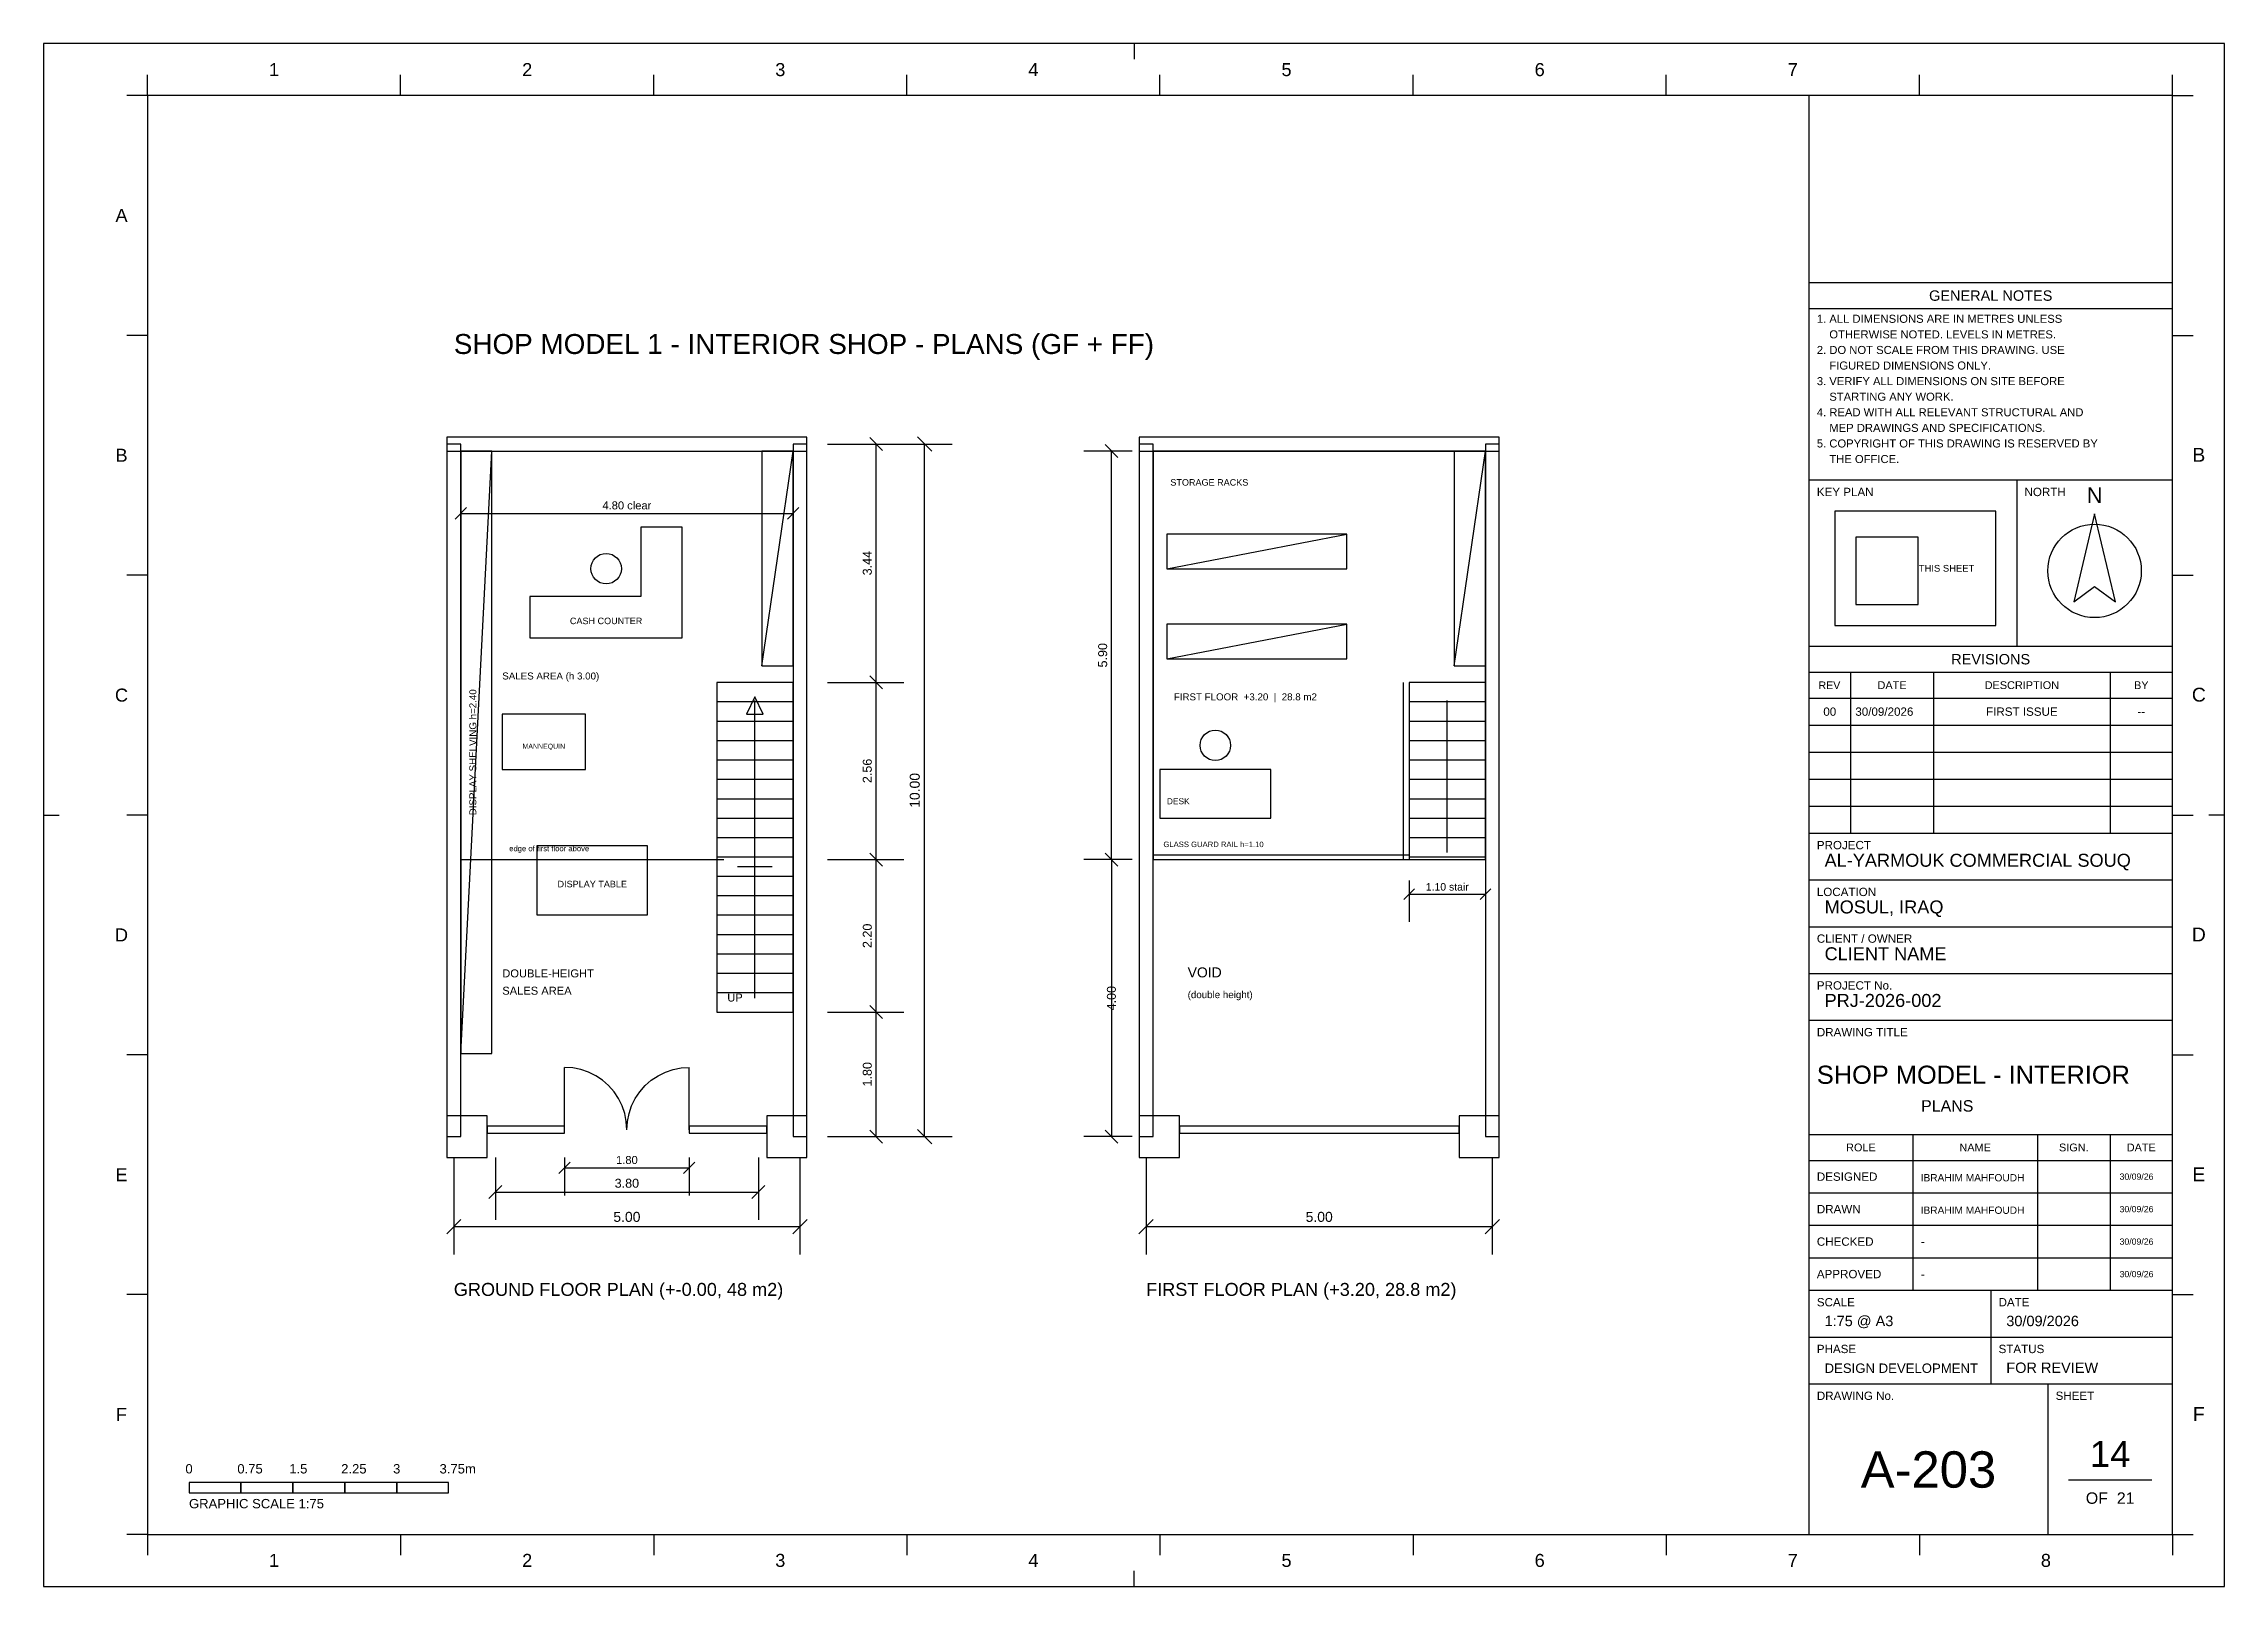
# Model space of a CAD drawing. Header units: metres. Extents: x 0 to 3661, y -5 to 371.
# Drawn here: x 3036 to 3067.5, y 0 to 22.27 of the extents above; entities that cross this region are included whole.
import ezdxf
from ezdxf.enums import TextEntityAlignment as Align

# ---------------------------------------------------------------- set-up
doc = ezdxf.new("R2010")
doc.units = ezdxf.units.M
doc.header["$MEASUREMENT"] = 0
for name, color, linetype in [('A-DOOR', 4, 'Continuous'), ('A-FURN', 32, 'Continuous'), ('A-GLAZ', 4, 'Continuous'), ('A-RAIL', 3, 'Continuous'), ('A-SLAB', 9, 'Continuous'), ('A-STAIR', 8, 'Continuous'), ('A-VOID', 6, 'Continuous'), ('A-WALL', 7, 'Continuous'), ('A3_FRAME', 7, 'Continuous'), ('A3_SHEET', 7, 'Continuous'), ('DIM', 1, 'Continuous'), ('SUB', 5, 'Continuous'), ('TB_FIELDS', 7, 'Continuous'), ('TB_HEADINGS', 7, 'Continuous'), ('TB_LABELS', 7, 'Continuous'), ('TB_LINES_THICK', 7, 'Continuous'), ('TB_LINES_THIN', 7, 'Continuous'), ('TB_SYMBOLS', 7, 'Continuous'), ('TEXT', 7, 'Continuous'), ('TITLE', 1, 'Continuous')]:
    doc.layers.add(name, color=color, linetype=linetype)
doc.styles.get("Standard").update_dxf_attribs({"font": 'arial.ttf'})

msp = doc.modelspace()

# ---------------------------------------------------------------- texts
at = {"layer": 'A-RAIL'}
msp.add_text('GLASS GUARD RAIL h=1.10', height=0.0792, dxfattribs=at).set_placement((3052.175, 10.674))
at = {"layer": 'A-VOID'}
for s, height, p in [('edge of first floor above', 0.0792, (3042.725, 10.614)), ('VOID', 0.144, (3052.525, 8.793)), ('(double height)', 0.1008, (3052.525, 8.493))]:
    msp.add_text(s, height=height, dxfattribs=at).set_placement(p)
at = {"layer": 'DIM'}
for s, height, p in [('4.80 clear', 0.1152, (3044.425, 15.55)), ('1.10 stair', 0.108, (3056.275, 10.046)), ('1.80', 0.1152, (3044.425, 6.099)), ('3.80', 0.1296, (3044.425, 5.756)), ('5.00', 0.144, (3044.425, 5.263)), ('5.00', 0.144, (3054.425, 5.263))]:
    msp.add_text(s, height=height, dxfattribs=at).set_placement(p, align=Align.CENTER)
for s, height, p in [('3.44', 0.1296, (3047.962, 14.774)), ('5.90', 0.1296, (3051.362, 13.444)), ('2.56', 0.1296, (3047.962, 11.774)), ('10.00', 0.144, (3048.655, 11.493)), ('2.20', 0.1296, (3047.962, 9.393)), ('4.00', 0.1296, (3051.488, 8.493)), ('1.80', 0.1296, (3047.962, 7.394))]:
    msp.add_text(s, height=height, rotation=90, dxfattribs=at).set_placement(p, align=Align.CENTER)
at = {"layer": 'SUB'}
for s, height, p in [('SALES AREA (h 3.00)', 0.1008, (3042.625, 13.094)), ('FIRST FLOOR  +3.20  |  28.8 m2', 0.1008, (3052.325, 12.793)), ('DOUBLE-HEIGHT', 0.1152, (3042.625, 8.793)), ('SALES AREA', 0.1152, (3042.625, 8.543))]:
    msp.add_text(s, height=height, dxfattribs=at).set_placement(p)
at = {"layer": 'TB_FIELDS'}
for s, height, p in [('1. ALL DIMENSIONS ARE IN METRES UNLESS', 0.1162, (3061.613, 18.244)), ('    OTHERWISE NOTED. LEVELS IN METRES.', 0.1162, (3061.613, 18.019)), ('2. DO NOT SCALE FROM THIS DRAWING. USE', 0.1162, (3061.613, 17.794)), ('    FIGURED DIMENSIONS ONLY.', 0.1162, (3061.613, 17.569)), ('3. VERIFY ALL DIMENSIONS ON SITE BEFORE', 0.1162, (3061.613, 17.344)), ('4. READ WITH ALL RELEVANT STRUCTURAL AND', 0.1162, (3061.613, 16.894)), ('    STARTING ANY WORK.', 0.1162, (3061.613, 17.119)), ('    MEP DRAWINGS AND SPECIFICATIONS.', 0.1162, (3061.613, 16.669)), ('5. COPYRIGHT OF THIS DRAWING IS RESERVED BY', 0.1162, (3061.613, 16.444)), ('    THE OFFICE.', 0.1162, (3061.613, 16.219)), ('00', 0.12, (3061.707, 12.57)), ('30/09/2026', 0.12, (3062.169, 12.57)), ('FIRST ISSUE', 0.12, (3064.058, 12.57)), ('--', 0.12, (3066.244, 12.57)), ('AL-YARMOUK COMMERCIAL SOUQ', 0.1875, (3061.725, 10.39)), ('MOSUL, IRAQ', 0.1875, (3061.725, 9.716)), ('CLIENT NAME', 0.1875, (3061.725, 9.04)), ('PRJ-2026-002', 0.1875, (3061.725, 8.366)), ('PLANS', 0.165, (3063.119, 6.855)), ('IBRAHIM MAHFOUDH', 0.1049, (3063.113, 5.848)), ('30/09/26', 0.09, (3065.986, 5.871)), ('IBRAHIM MAHFOUDH', 0.1049, (3063.113, 5.379)), ('30/09/26', 0.09, (3065.986, 5.402)), ('-', 0.135, (3063.113, 4.911)), ('30/09/26', 0.09, (3065.986, 4.933)), ('-', 0.135, (3063.113, 4.442)), ('30/09/26', 0.09, (3065.986, 4.464)), ('1:75 @ A3', 0.15, (3061.725, 3.757)), ('30/09/2026', 0.15, (3064.35, 3.757)), ('DESIGN DEVELOPMENT', 0.136, (3061.725, 3.082)), ('FOR REVIEW', 0.15, (3064.35, 3.082)), ('OF  21', 0.165, (3065.498, 1.192))]:
    msp.add_text(s, height=height, dxfattribs=at).set_placement(p)
at = {"layer": 'TB_HEADINGS'}
for s, height, p in [('GENERAL NOTES', 0.15, (3063.234, 18.562)), ('REVISIONS', 0.15, (3063.554, 13.312)), ('SHOP MODEL - INTERIOR', 0.2625, (3061.613, 7.256)), ('A-203', 0.525, (3062.247, 1.425)), ('14', 0.375, (3065.559, 1.725))]:
    msp.add_text(s, height=height, dxfattribs=at).set_placement(p)
at = {"layer": 'TB_LABELS'}
for s, height, p in [('1', 0.188, (3039.255, 21.806)), ('2', 0.188, (3042.912, 21.806)), ('3', 0.188, (3046.568, 21.806)), ('4', 0.188, (3050.224, 21.806)), ('5', 0.188, (3053.88, 21.806)), ('6', 0.188, (3057.537, 21.806)), ('7', 0.188, (3061.193, 21.806)), ('A', 0.188, (3037.038, 19.7)), ('B', 0.188, (3037.038, 16.238)), ('B', 0.2, (3067.038, 16.238)), ('KEY PLAN', 0.12, (3061.613, 15.742)), ('NORTH', 0.12, (3064.613, 15.742)), ('THIS SHEET', 0.0975, (3063.086, 14.651)), ('C', 0.188, (3037.03, 12.775)), ('REV', 0.1093, (3061.638, 12.956)), ('DATE', 0.1125, (3062.49, 12.956)), ('DESCRIPTION', 0.1125, (3064.038, 12.956)), ('BY', 0.1125, (3066.195, 12.956)), ('C', 0.2, (3067.03, 12.775)), ('PROJECT', 0.12, (3061.613, 10.643)), ('LOCATION', 0.12, (3061.613, 9.967)), ('D', 0.188, (3037.03, 9.312)), ('D', 0.2, (3067.03, 9.312)), ('CLIENT / OWNER', 0.12, (3061.613, 9.293)), ('PROJECT No.', 0.12, (3061.613, 8.617)), ('DRAWING TITLE', 0.12, (3061.613, 7.942)), ('ROLE', 0.1125, (3062.036, 6.281)), ('NAME', 0.1125, (3063.673, 6.281)), ('SIGN.', 0.1125, (3065.111, 6.281)), ('DATE', 0.1125, (3066.09, 6.281)), ('E', 0.188, (3037.038, 5.85)), ('E', 0.2, (3067.038, 5.85)), ('DESIGNED', 0.12, (3061.613, 5.856)), ('DRAWN', 0.12, (3061.613, 5.387)), ('CHECKED', 0.12, (3061.613, 4.918)), ('APPROVED', 0.12, (3061.613, 4.449)), ('SCALE', 0.12, (3061.613, 4.043)), ('DATE', 0.12, (3064.238, 4.043)), ('PHASE', 0.12, (3061.613, 3.368)), ('STATUS', 0.12, (3064.238, 3.368)), ('F', 0.188, (3037.045, 2.388)), ('DRAWING No.', 0.12, (3061.613, 2.692)), ('SHEET', 0.12, (3065.062, 2.692)), ('F', 0.2, (3067.045, 2.388)), ('0', 0.135, (3038.048, 1.63)), ('0.75', 0.135, (3038.798, 1.63)), ('1.5', 0.135, (3039.548, 1.63)), ('2.25', 0.135, (3040.298, 1.63)), ('3', 0.135, (3041.048, 1.63)), ('3.75m', 0.135, (3041.719, 1.63)), ('GRAPHIC SCALE 1:75', 0.135, (3038.1, 1.127)), ('1', 0.188, (3039.255, 0.281)), ('2', 0.188, (3042.912, 0.281)), ('3', 0.188, (3046.568, 0.281)), ('4', 0.188, (3050.224, 0.281)), ('5', 0.188, (3053.88, 0.281)), ('6', 0.188, (3057.537, 0.281)), ('7', 0.188, (3061.193, 0.281)), ('8', 0.188, (3064.849, 0.281))]:
    msp.add_text(s, height=height, dxfattribs=at).set_placement(p)
at = {"layer": 'TB_SYMBOLS'}
msp.add_text('N', height=0.225, dxfattribs=at).set_placement((3065.512, 15.644))
at = {"layer": 'TEXT'}
for s, height, p in [('STORAGE RACKS', 0.0936, (3052.275, 15.893)), ('DESK', 0.0864, (3052.225, 11.293)), ('UP', 0.1152, (3045.875, 8.444))]:
    msp.add_text(s, height=height, dxfattribs=at).set_placement(p)
for s, height, p in [('CASH COUNTER', 0.0936, (3044.125, 13.893)), ('MANNEQUIN', 0.072, (3043.225, 12.094)), ('DISPLAY TABLE', 0.0936, (3043.925, 10.094))]:
    msp.add_text(s, height=height, dxfattribs=at).set_placement(p, align=Align.CENTER)
msp.add_text('DISPLAY SHELVING h=2.40', height=0.1008, rotation=90, dxfattribs=at).set_placement((3042.25, 12.043), align=Align.CENTER)
at = {"layer": 'TITLE'}
for s, height, p in [('SHOP MODEL 1 - INTERIOR SHOP - PLANS (GF + FF)', 0.288, (3041.925, 17.794)), ('GROUND FLOOR PLAN (+-0.00, 48 m2)', 0.1872, (3041.925, 4.194)), ('FIRST FLOOR PLAN (+3.20, 28.8 m2)', 0.1872, (3051.925, 4.194))]:
    msp.add_text(s, height=height, dxfattribs=at).set_placement(p)

# ---------------------------------------------------------------- linework, layer by layer
at = {"layer": 'A-DOOR'}
for p, q in [((3043.525, 6.593), (3043.525, 7.494)), ((3045.325, 6.593), (3045.325, 7.494))]:
    msp.add_line(p, q, dxfattribs=at)
for points in [[(3044.425, 6.593), (3044.417, 6.711), (3044.394, 6.826), (3044.356, 6.938), (3044.304, 7.043), (3044.239, 7.141), (3044.161, 7.23), (3044.073, 7.308), (3043.975, 7.373), (3043.869, 7.425), (3043.758, 7.463), (3043.642, 7.486), (3043.525, 7.494)], [(3044.425, 6.593), (3044.433, 6.711), (3044.456, 6.826), (3044.494, 6.938), (3044.546, 7.043), (3044.611, 7.141), (3044.689, 7.23), (3044.777, 7.308), (3044.875, 7.373), (3044.981, 7.425), (3045.092, 7.463), (3045.207, 7.486), (3045.325, 7.494)]]:
    msp.add_lwpolyline(points, dxfattribs=at)
at = {"layer": 'A-FURN'}
for p, q in [((3042.025, 7.694), (3042.475, 16.393)), ((3046.375, 13.293), (3046.825, 16.393)), ((3056.375, 13.293), (3056.825, 16.393)), ((3052.225, 14.694), (3054.825, 15.194)), ((3052.225, 13.393), (3054.825, 13.893))]:
    msp.add_line(p, q, dxfattribs=at)
for points in [[(3042.025, 7.694), (3042.475, 7.694), (3042.475, 16.393), (3042.025, 16.393)], [(3046.375, 13.293), (3046.825, 13.293), (3046.825, 16.393), (3046.375, 16.393)], [(3056.375, 13.293), (3056.825, 13.293), (3056.825, 16.393), (3056.375, 16.393)], [(3043.025, 13.694), (3045.225, 13.694), (3045.225, 15.293), (3044.625, 15.293), (3044.625, 14.293), (3043.025, 14.293)], [(3052.225, 14.694), (3054.825, 14.694), (3054.825, 15.194), (3052.225, 15.194)], [(3052.225, 13.393), (3054.825, 13.393), (3054.825, 13.893), (3052.225, 13.893)], [(3042.625, 11.793), (3043.825, 11.793), (3043.825, 12.594), (3042.625, 12.594)], [(3052.125, 11.094), (3053.725, 11.094), (3053.725, 11.793), (3052.125, 11.793)], [(3043.125, 9.694), (3044.725, 9.694), (3044.725, 10.694), (3043.125, 10.694)]]:
    msp.add_lwpolyline(points, close=True, dxfattribs=at)
for centre in [(3044.125, 14.694), (3052.925, 12.143)]:
    msp.add_circle(centre, 0.22, dxfattribs=at)
at = {"layer": 'A-GLAZ'}
for points in [[(3042.405, 6.543), (3043.525, 6.543), (3043.525, 6.644), (3042.405, 6.644)], [(3045.325, 6.543), (3046.445, 6.543), (3046.445, 6.644), (3045.325, 6.644)], [(3052.405, 6.543), (3056.445, 6.543), (3056.445, 6.644), (3052.405, 6.644)]]:
    msp.add_lwpolyline(points, close=True, dxfattribs=at)
at = {"layer": 'A-RAIL'}
for p, q in [((3055.645, 10.493), (3055.645, 13.053)), ((3052.025, 10.563), (3055.725, 10.563)), ((3052.025, 10.493), (3055.725, 10.493))]:
    msp.add_line(p, q, dxfattribs=at)
at = {"layer": 'A-SLAB'}
msp.add_lwpolyline([(3052.025, 10.493), (3056.825, 10.493), (3056.825, 16.393), (3052.025, 16.393)], close=True, dxfattribs=at)
at = {"layer": 'A-STAIR'}
for p, q in [((3045.725, 12.774), (3046.825, 12.774)), ((3046.275, 8.493), (3046.275, 12.793)), ((3055.725, 12.774), (3056.825, 12.774)), ((3056.275, 10.594), (3056.275, 12.793)), ((3045.725, 12.493), (3046.825, 12.493)), ((3055.725, 12.493), (3056.825, 12.493)), ((3045.725, 12.213), (3046.825, 12.213)), ((3055.725, 12.213), (3056.825, 12.213)), ((3045.725, 11.934), (3046.825, 11.934)), ((3055.725, 11.934), (3056.825, 11.934)), ((3045.725, 11.653), (3046.825, 11.653)), ((3045.725, 11.373), (3046.825, 11.373)), ((3055.725, 11.653), (3056.825, 11.653)), ((3055.725, 11.373), (3056.825, 11.373)), ((3045.725, 11.094), (3046.825, 11.094)), ((3055.725, 11.094), (3056.825, 11.094)), ((3045.725, 10.813), (3046.825, 10.813)), ((3055.725, 10.813), (3056.825, 10.813)), ((3045.725, 10.534), (3046.825, 10.534)), ((3055.725, 10.534), (3056.825, 10.534)), ((3045.725, 10.254), (3046.825, 10.254)), ((3046.025, 10.393), (3046.525, 10.393)), ((3045.725, 9.973), (3046.825, 9.973)), ((3045.725, 9.694), (3046.825, 9.694)), ((3045.725, 9.414), (3046.825, 9.414)), ((3045.725, 9.133), (3046.825, 9.133)), ((3045.725, 8.854), (3046.825, 8.854)), ((3045.725, 8.573), (3046.825, 8.573))]:
    msp.add_line(p, q, dxfattribs=at)
for points in [[(3045.725, 8.293), (3046.825, 8.293), (3046.825, 13.053), (3045.725, 13.053)], [(3055.725, 10.493), (3056.825, 10.493), (3056.825, 13.053), (3055.725, 13.053)], [(3046.155, 12.594), (3046.395, 12.594), (3046.275, 12.844)]]:
    msp.add_lwpolyline(points, close=True, dxfattribs=at)
at = {"layer": 'A-VOID'}
for p, q in [((3042.025, 10.493), (3042.225, 10.493)), ((3042.425, 10.493), (3042.625, 10.493)), ((3042.825, 10.493), (3043.025, 10.493)), ((3043.225, 10.493), (3043.425, 10.493)), ((3043.625, 10.493), (3043.825, 10.493)), ((3044.025, 10.493), (3044.225, 10.493)), ((3044.425, 10.493), (3044.625, 10.493)), ((3044.825, 10.493), (3045.025, 10.493)), ((3045.225, 10.493), (3045.425, 10.493)), ((3045.625, 10.493), (3045.825, 10.493))]:
    msp.add_line(p, q, dxfattribs=at)
msp.add_lwpolyline([(3042.025, 10.493), (3045.725, 10.493)], dxfattribs=at)
at = {"layer": 'A-WALL'}
for points in [[(3041.825, 16.393), (3047.025, 16.393), (3047.025, 16.593), (3041.825, 16.593)], [(3041.825, 6.494), (3042.025, 6.494), (3042.025, 16.494), (3041.825, 16.494)], [(3046.825, 6.494), (3047.025, 6.494), (3047.025, 16.494), (3046.825, 16.494)], [(3051.825, 16.393), (3057.025, 16.393), (3057.025, 16.593), (3051.825, 16.593)], [(3051.825, 6.494), (3052.025, 6.494), (3052.025, 16.494), (3051.825, 16.494)], [(3056.825, 6.494), (3057.025, 6.494), (3057.025, 16.494), (3056.825, 16.494)], [(3041.825, 6.194), (3042.405, 6.194), (3042.405, 6.793), (3041.825, 6.793)], [(3046.445, 6.194), (3047.025, 6.194), (3047.025, 6.793), (3046.445, 6.793)], [(3051.825, 6.194), (3052.405, 6.194), (3052.405, 6.793), (3051.825, 6.793)], [(3056.445, 6.194), (3057.025, 6.194), (3057.025, 6.793), (3056.445, 6.793)]]:
    msp.add_lwpolyline(points, close=True, dxfattribs=at)
at = {"layer": 'A3_FRAME'}
for p, q in [((3051.75, 22.275), (3051.75, 22.05)), ((3036, 11.137), (3036.225, 11.137)), ((3067.5, 11.137), (3067.275, 11.137)), ((3051.75, 0), (3051.75, 0.225))]:
    msp.add_line(p, q, dxfattribs=at)
for points in [[(3037.5, 0.75), (3066.75, 0.75), (3066.75, 21.525), (3037.5, 21.525)], [(3061.5, 0.75), (3066.75, 0.75), (3066.75, 21.525), (3061.5, 21.525)]]:
    msp.add_lwpolyline(points, close=True, dxfattribs=at)
at = {"layer": 'A3_SHEET'}
msp.add_lwpolyline([(3036, 0), (3067.5, 0), (3067.5, 22.275), (3036, 22.275)], close=True, dxfattribs=at)
at = {"layer": 'DIM'}
for p, q in [((3047.325, 16.494), (3048.425, 16.494)), ((3047.325, 16.494), (3049.125, 16.494)), ((3048.118, 16.401), (3047.932, 16.586)), ((3048.025, 13.053), (3048.025, 16.494)), ((3048.828, 16.391), (3048.622, 16.596)), ((3048.725, 6.494), (3048.725, 16.494)), ((3051.725, 16.393), (3051.025, 16.393)), ((3051.518, 16.301), (3051.332, 16.486)), ((3051.425, 10.493), (3051.425, 16.393)), ((3042.025, 15.793), (3042.025, 15.893)), ((3046.825, 15.793), (3046.825, 15.893)), ((3041.943, 15.411), (3042.107, 15.576)), ((3042.025, 15.493), (3046.825, 15.493)), ((3046.743, 15.411), (3046.907, 15.576)), ((3047.325, 13.053), (3048.425, 13.053)), ((3047.325, 13.053), (3048.425, 13.053)), ((3048.118, 12.961), (3047.932, 13.146)), ((3048.118, 12.961), (3047.932, 13.146)), ((3048.025, 10.493), (3048.025, 13.053)), ((3047.325, 10.493), (3048.425, 10.493)), ((3047.325, 10.493), (3048.425, 10.493)), ((3048.118, 10.401), (3047.932, 10.586)), ((3048.118, 10.401), (3047.932, 10.586)), ((3048.025, 8.293), (3048.025, 10.493)), ((3051.725, 10.493), (3051.025, 10.493)), ((3051.725, 10.493), (3051.025, 10.493)), ((3051.518, 10.401), (3051.332, 10.586)), ((3051.332, 10.586), (3051.518, 10.401)), ((3051.425, 10.493), (3051.425, 6.494)), ((3055.725, 10.194), (3055.725, 9.594)), ((3056.825, 10.194), (3056.825, 9.594)), ((3055.648, 9.916), (3055.802, 10.071)), ((3055.725, 9.993), (3056.825, 9.993)), ((3056.748, 9.916), (3056.902, 10.071)), ((3047.325, 8.293), (3048.425, 8.293)), ((3047.325, 8.293), (3048.425, 8.293)), ((3048.118, 8.201), (3047.932, 8.386)), ((3048.118, 8.201), (3047.932, 8.386)), ((3048.025, 6.494), (3048.025, 8.293)), ((3047.325, 6.494), (3048.425, 6.494)), ((3047.325, 6.494), (3049.125, 6.494)), ((3048.118, 6.401), (3047.932, 6.586)), ((3048.828, 6.391), (3048.622, 6.596)), ((3051.725, 6.494), (3051.025, 6.494)), ((3051.332, 6.586), (3051.518, 6.401)), ((3041.925, 6.194), (3041.925, 4.793)), ((3042.525, 6.194), (3042.525, 5.293)), ((3043.443, 5.961), (3043.607, 6.126)), ((3043.525, 6.194), (3043.525, 5.644)), ((3043.525, 6.043), (3045.325, 6.043)), ((3045.243, 5.961), (3045.407, 6.126)), ((3045.325, 6.194), (3045.325, 5.644)), ((3046.325, 6.194), (3046.325, 5.293)), ((3046.925, 6.194), (3046.925, 4.793)), ((3051.925, 6.194), (3051.925, 4.793)), ((3056.925, 6.194), (3056.925, 4.793)), ((3042.432, 5.601), (3042.618, 5.786)), ((3042.525, 5.694), (3046.325, 5.694)), ((3046.232, 5.601), (3046.418, 5.786)), ((3041.822, 5.091), (3042.028, 5.296)), ((3041.925, 5.194), (3046.925, 5.194)), ((3046.822, 5.091), (3047.028, 5.296)), ((3051.822, 5.091), (3052.028, 5.296)), ((3051.925, 5.194), (3056.925, 5.194)), ((3056.822, 5.091), (3057.028, 5.296))]:
    msp.add_line(p, q, dxfattribs=at)
at = {"layer": 'TB_LINES_THICK'}
for p, q in [((3061.5, 18.825), (3066.75, 18.825)), ((3061.5, 15.975), (3066.75, 15.975)), ((3061.5, 13.575), (3066.75, 13.575)), ((3061.5, 10.875), (3066.75, 10.875)), ((3061.5, 8.175), (3066.75, 8.175)), ((3061.5, 6.525), (3066.75, 6.525)), ((3061.5, 4.275), (3066.75, 4.275)), ((3061.5, 2.925), (3066.75, 2.925))]:
    msp.add_line(p, q, dxfattribs=at)
at = {"layer": 'TB_LINES_THIN'}
for p, q in [((3037.5, 21.525), (3037.5, 21.825)), ((3041.156, 21.525), (3041.156, 21.825)), ((3044.812, 21.525), (3044.812, 21.825)), ((3048.469, 21.525), (3048.469, 21.825)), ((3052.125, 21.525), (3052.125, 21.825)), ((3055.781, 21.525), (3055.781, 21.825)), ((3059.438, 21.525), (3059.438, 21.825)), ((3063.094, 21.525), (3063.094, 21.825)), ((3066.75, 21.525), (3066.75, 21.825)), ((3037.5, 21.525), (3037.2, 21.525)), ((3066.75, 21.525), (3067.05, 21.525)), ((3061.5, 18.45), (3066.75, 18.45)), ((3037.5, 18.062), (3037.2, 18.062)), ((3066.75, 18.062), (3067.05, 18.062)), ((3064.5, 15.975), (3064.5, 13.575)), ((3037.5, 14.6), (3037.2, 14.6)), ((3066.75, 14.6), (3067.05, 14.6)), ((3061.5, 13.2), (3066.75, 13.2)), ((3062.1, 13.2), (3062.1, 10.875)), ((3063.3, 13.2), (3063.3, 10.875)), ((3065.85, 13.2), (3065.85, 10.875)), ((3061.5, 12.825), (3066.75, 12.825)), ((3061.5, 12.435), (3066.75, 12.435)), ((3061.5, 12.045), (3066.75, 12.045)), ((3061.5, 11.655), (3066.75, 11.655)), ((3037.5, 11.137), (3037.2, 11.137)), ((3061.5, 11.265), (3066.75, 11.265)), ((3066.75, 11.137), (3067.05, 11.137)), ((3061.5, 10.2), (3066.75, 10.2)), ((3061.5, 9.525), (3066.75, 9.525)), ((3061.5, 8.85), (3066.75, 8.85)), ((3037.5, 7.675), (3037.2, 7.675)), ((3066.75, 7.675), (3067.05, 7.675)), ((3063, 6.525), (3063, 4.275)), ((3064.8, 6.525), (3064.8, 4.275)), ((3065.85, 6.525), (3065.85, 4.275)), ((3061.5, 6.15), (3066.75, 6.15)), ((3061.5, 5.681), (3066.75, 5.681)), ((3061.5, 5.213), (3066.75, 5.213)), ((3061.5, 4.744), (3066.75, 4.744)), ((3037.5, 4.213), (3037.2, 4.213)), ((3064.125, 4.275), (3064.125, 2.925)), ((3066.75, 4.213), (3067.05, 4.213)), ((3061.5, 3.6), (3066.75, 3.6)), ((3064.95, 2.925), (3064.95, 0.75)), ((3065.25, 1.538), (3066.45, 1.538)), ((3037.5, 0.75), (3037.2, 0.75)), ((3037.5, 0.75), (3037.5, 0.45)), ((3041.156, 0.75), (3041.156, 0.45)), ((3044.812, 0.75), (3044.812, 0.45)), ((3048.469, 0.75), (3048.469, 0.45)), ((3052.125, 0.75), (3052.125, 0.45)), ((3055.781, 0.75), (3055.781, 0.45)), ((3059.438, 0.75), (3059.438, 0.45)), ((3063.094, 0.75), (3063.094, 0.45)), ((3066.75, 0.75), (3066.75, 0.45)), ((3066.75, 0.75), (3067.05, 0.75))]:
    msp.add_line(p, q, dxfattribs=at)
for points in [[(3061.875, 13.875), (3064.2, 13.875), (3064.2, 15.525), (3061.875, 15.525)], [(3062.175, 14.175), (3063.075, 14.175), (3063.075, 15.15), (3062.175, 15.15)]]:
    msp.add_lwpolyline(points, close=True, dxfattribs=at)
at = {"layer": 'TB_SYMBOLS'}
for points in [[(3065.625, 15.488), (3065.325, 14.213), (3065.625, 14.438), (3065.925, 14.213)], [(3038.1, 1.35), (3038.85, 1.35), (3038.85, 1.5), (3038.1, 1.5)], [(3038.85, 1.35), (3039.6, 1.35), (3039.6, 1.5), (3038.85, 1.5)], [(3039.6, 1.35), (3040.35, 1.35), (3040.35, 1.5), (3039.6, 1.5)], [(3040.35, 1.35), (3041.1, 1.35), (3041.1, 1.5), (3040.35, 1.5)], [(3041.1, 1.35), (3041.85, 1.35), (3041.85, 1.5), (3041.1, 1.5)]]:
    msp.add_lwpolyline(points, close=True, dxfattribs=at)
msp.add_circle((3065.625, 14.662), 0.675, dxfattribs=at)

msp.set_redraw_order([(e.dxf.handle, doc.entitydb.next_handle()) for e in msp.query("TEXT MTEXT ATTDEF DIMENSION ARC_DIMENSION")])  # texts and dimensions are drawn at this point

doc.saveas('drawing.dxf')
